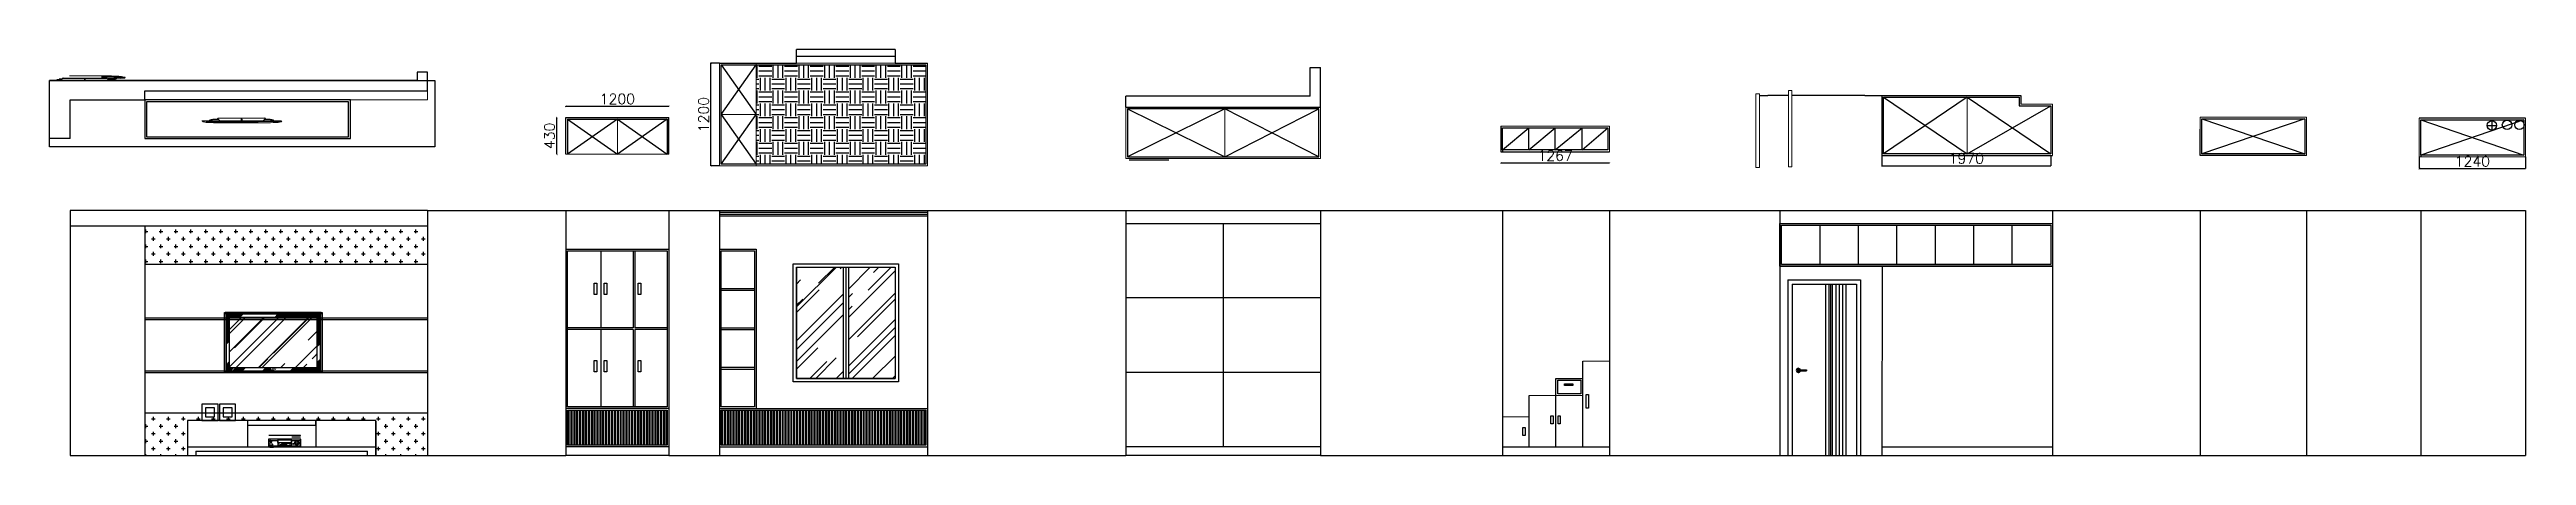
# Model space of a CAD drawing. Header units: millimetres. Extents: x 450898 to 739469, y -912654 to -458543.
# Drawn here: x 479273 to 508172, y -870968 to -866226 of the extents above; entities that cross this region are included whole.
import ezdxf
from ezdxf.enums import TextEntityAlignment as Align

# ---------------------------------------------------------------- set-up
doc = ezdxf.new("R2010")
doc.units = ezdxf.units.MM
doc.header["$MEASUREMENT"] = 0
doc.header["$PDMODE"] = 3
doc.layers.get('0').update_dxf_attribs({"linetype": 'CONTINUOUS'})
doc.layers.get('DEFPOINTS').update_dxf_attribs({"linetype": 'CONTINUOUS'})
for name, color, linetype in [('3', 44, 'CONTINUOUS'), ('DOOR', 1, 'CONTINUOUS'), ('FIXTURE', 2, 'CONTINUOUS'), ('LAYER4', 7, 'CONTINUOUS'), ('LAYER6', 251, 'CONTINUOUS'), ('txt', 7, 'CONTINUOUS'), ('墙线', 5, 'CONTINUOUS'), ('家具', 7, 'CONTINUOUS')]:
    doc.layers.add(name, color=color, linetype=linetype)
doc.layers.add('门窗', color=4, linetype='CONTINUOUS', lineweight=13)
doc.styles.add('HT2', font='swisseb.ttf')
doc.styles.get("Standard").update_dxf_attribs({"font": 'complex.shx', "bigfont": 'hzxy.shx'})
doc.styles.add('STYLE5', font='dutchi.ttf')
doc.dimstyles.new('LMDIM40', dxfattribs={"dimtxt": 80, "dimasz": 20, "dimexe": 0, "dimexo": 0, "dimgap": 25, "dimtad": 1, "dimdec": 0, "dimzin": 0, "dimdsep": 46, "dimtxsty": 'Standard', "dimblk1": 'DOT', "dimblk2": 'DOT', "dimsah": 1, "dimcen": 0, "dimclrd": 2, "dimclre": 2, "dimclrt": 2, "dimadec": 0, "dimazin": 0, "dimtfac": 1, "dimtdec": 0, "dimtmove": 2, "dimatfit": 3, "dimldrblk": 'DOT', "dimfxl": 0, "dimtolj": 1, "dimtzin": 0, "dimarcsym": 0})

msp = doc.modelspace()

# ---------------------------------------------------------------- blocks, each defined once
blk = doc.blocks.new('A$C5F51529B')
at = {"layer": 'LAYER6', "linetype": 'ByBlock', "ltscale": 300}
h = blk.add_hatch(dxfattribs=at)
h.set_pattern_fill('AR-RROOF,_O', color=44, scale=250, angle=45)
h.set_pattern_definition([(45, (217783.03, 12508.12), (212.13203, 565.68542), [3750, -500, 1250, -250]), (45, (217929.76, 12831.62), (-411.8897, 58.3363), [750, -82.5, 1500, -187.5]), (45, (217721.16, 12746.77), (800.79843, 1037.6792), [2000, -350, 1000, -250])])
h.paths.add_polyline_path([(984, 52), (984, 584), (52, 584), (52, 52)])
at = {"layer": 'LAYER4'}
for p, q in [((0, 626), (0, 10)), ((1026, 636), (10, 636)), ((984, 584), (52, 584)), ((52, 584), (52, 52)), ((984, 52), (984, 584)), ((1036, 10), (1036, 626)), ((10, 0), (1026, 0)), ((52, 52), (984, 52))]:
    blk.add_line(p, q, dxfattribs=at)
at = {"layer": 'LAYER4', "color": 8}
for p, q in [((19, 617), (3, 633)), ((18, 608), (28, 618)), ((18, 599), (37, 618)), ((18, 590), (46, 618)), ((18, 581), (55, 618)), ((18, 572), (64, 618)), ((18, 563), (73, 618)), ((18, 555), (81, 618)), ((18, 613), (18, 23)), ((18, 546), (52, 580)), ((18, 537), (52, 571)), ((18, 528), (52, 562)), ((18, 519), (52, 553)), ((18, 510), (52, 544)), ((18, 502), (52, 536)), ((18, 493), (52, 527)), ((1013, 618), (23, 618)), ((56, 584), (90, 618)), ((65, 584), (99, 618)), ((74, 584), (108, 618)), ((83, 584), (117, 618)), ((92, 584), (126, 618)), ((100, 584), (134, 618)), ((109, 584), (143, 618)), ((118, 584), (152, 618)), ((127, 584), (161, 618)), ((136, 584), (170, 618)), ((145, 584), (179, 618)), ((153, 584), (187, 618)), ((162, 584), (196, 618)), ((534, 584), (568, 618)), ((542, 584), (576, 618)), ((551, 584), (585, 618)), ((560, 584), (594, 618)), ((569, 584), (603, 618)), ((578, 584), (612, 618)), ((587, 584), (621, 618)), ((595, 584), (629, 618)), ((604, 584), (638, 618)), ((613, 584), (647, 618)), ((622, 584), (656, 618)), ((631, 584), (665, 618)), ((640, 584), (674, 618)), ((648, 584), (682, 618)), ((657, 584), (691, 618)), ((666, 584), (700, 618)), ((675, 584), (709, 618)), ((684, 584), (718, 618)), ((693, 584), (727, 618)), ((701, 584), (735, 618)), ((710, 584), (744, 618)), ((719, 584), (753, 618)), ((728, 584), (762, 618)), ((737, 584), (771, 618)), ((746, 584), (780, 618)), ((755, 584), (789, 618)), ((763, 584), (797, 618)), ((772, 584), (806, 618)), ((781, 584), (815, 618)), ((790, 584), (824, 618)), ((799, 584), (833, 618)), ((808, 584), (842, 618)), ((816, 584), (850, 618)), ((825, 584), (859, 618)), ((834, 584), (868, 618)), ((843, 584), (877, 618)), ((852, 584), (886, 618)), ((861, 584), (895, 618)), ((869, 584), (903, 618)), ((878, 584), (912, 618)), ((887, 584), (921, 618)), ((896, 584), (930, 618)), ((905, 584), (939, 618)), ((914, 584), (948, 618)), ((922, 584), (956, 618)), ((931, 584), (965, 618)), ((940, 584), (974, 618)), ((949, 584), (983, 618)), ((958, 584), (992, 618)), ((967, 584), (1001, 618)), ((975, 584), (1009, 618)), ((984, 584), (1017, 616)), ((984, 575), (1018, 609)), ((984, 566), (1018, 600)), ((984, 557), (1018, 591)), ((984, 548), (1018, 582)), ((984, 539), (1018, 573)), ((984, 531), (1018, 565)), ((984, 522), (1018, 556)), ((984, 513), (1018, 547)), ((984, 504), (1018, 538)), ((984, 495), (1018, 529)), ((1017, 617), (1033, 633)), ((1018, 23), (1018, 613)), ((18, 484), (52, 518)), ((18, 475), (52, 509)), ((18, 466), (52, 500)), ((18, 457), (52, 491)), ((18, 449), (52, 483)), ((18, 440), (52, 474)), ((18, 431), (52, 465)), ((18, 422), (52, 456)), ((18, 413), (52, 447)), ((18, 404), (52, 438)), ((18, 395), (52, 429)), ((18, 387), (52, 421)), ((18, 378), (52, 412)), ((18, 369), (52, 403)), ((18, 360), (52, 394)), ((18, 351), (52, 385)), ((18, 342), (52, 376)), ((18, 334), (52, 368)), ((18, 325), (52, 359)), ((18, 316), (52, 350)), ((18, 307), (52, 341)), ((18, 298), (52, 332)), ((984, 486), (1018, 520)), ((984, 478), (1018, 512)), ((984, 469), (1018, 503)), ((984, 460), (1018, 494)), ((984, 451), (1018, 485)), ((984, 442), (1018, 476)), ((984, 433), (1018, 467)), ((984, 425), (1018, 459)), ((984, 416), (1018, 450)), ((984, 407), (1018, 441)), ((984, 398), (1018, 432)), ((984, 389), (1018, 423)), ((984, 380), (1018, 414)), ((984, 372), (1018, 406)), ((984, 363), (1018, 397)), ((984, 354), (1018, 388)), ((984, 345), (1018, 379)), ((984, 336), (1018, 370)), ((984, 327), (1018, 361)), ((984, 319), (1018, 353)), ((984, 310), (1018, 344)), ((984, 301), (1018, 335)), ((984, 292), (1018, 326)), ((984, 283), (1018, 317)), ((984, 274), (1018, 308)), ((19, 19), (3, 3)), ((18, 77), (52, 111)), ((18, 68), (52, 102)), ((18, 60), (52, 94)), ((18, 51), (52, 85)), ((18, 42), (52, 76)), ((18, 33), (52, 67)), ((18, 24), (52, 58)), ((21, 18), (55, 52)), ((23, 18), (1013, 18)), ((29, 18), (63, 52)), ((38, 18), (72, 52)), ((47, 18), (81, 52)), ((56, 18), (90, 52)), ((65, 18), (99, 52)), ((91, 18), (125, 52)), ((100, 18), (134, 52)), ((109, 18), (143, 52)), ((118, 18), (152, 52)), ((127, 18), (161, 52)), ((135, 18), (169, 52)), ((144, 18), (178, 52)), ((153, 18), (187, 52)), ((162, 18), (196, 52)), ((171, 18), (205, 52)), ((180, 18), (214, 52)), ((189, 18), (223, 52)), ((409, 18), (443, 52)), ((418, 18), (452, 52)), ((427, 18), (461, 52)), ((436, 18), (470, 52)), ((445, 18), (479, 52)), ((454, 18), (488, 52)), ((463, 18), (497, 52)), ((471, 18), (492, 38)), ((480, 18), (492, 30)), ((489, 18), (499, 28)), ((498, 44), (505, 52)), ((498, 18), (508, 28)), ((506, 44), (514, 52)), ((507, 18), (517, 28)), ((515, 44), (523, 52)), ((516, 18), (526, 28)), ((701, 18), (735, 52)), ((710, 18), (744, 52)), ((719, 18), (753, 52)), ((728, 18), (762, 52)), ((737, 18), (771, 52)), ((745, 18), (779, 52)), ((754, 18), (788, 52)), ((763, 18), (797, 52)), ((772, 18), (806, 52)), ((781, 18), (815, 52)), ((790, 18), (824, 52)), ((798, 18), (832, 52)), ((807, 18), (841, 52)), ((816, 18), (850, 52)), ((825, 18), (859, 52)), ((834, 18), (868, 52)), ((843, 18), (877, 52)), ((851, 18), (885, 52)), ((860, 18), (894, 52)), ((869, 18), (903, 52)), ((878, 18), (912, 52)), ((887, 18), (921, 52)), ((896, 18), (930, 52)), ((904, 18), (938, 52)), ((913, 18), (947, 52)), ((922, 18), (956, 52)), ((931, 18), (965, 52)), ((940, 18), (974, 52)), ((949, 18), (983, 52)), ((957, 18), (1018, 79)), ((961, 18), (961, 0)), ((962, 18), (962, 0)), ((966, 18), (1018, 70)), ((975, 18), (1018, 61)), ((984, 106), (1018, 140)), ((984, 98), (1018, 132)), ((984, 89), (1018, 123)), ((984, 80), (1018, 114)), ((984, 71), (1018, 105)), ((984, 62), (1018, 96)), ((984, 53), (1018, 87)), ((984, 18), (1018, 52)), ((993, 18), (1018, 43)), ((1002, 18), (1018, 34)), ((1011, 18), (1018, 25)), ((1017, 19), (1033, 3))]:
    blk.add_line(p, q, dxfattribs=at)
blk.add_circle((910, 10), 2, dxfattribs=at)
at = {"layer": 'LAYER4'}
for centre, start, end in [((10, 626), 90, 180), ((1026, 626), 0, 90), ((10, 10), 180, 270), ((1026, 10), 270, 0)]:
    blk.add_arc(centre, 10, start, end, dxfattribs=at)
at = {"layer": 'LAYER4', "color": 8}
for centre, start, end in [((23, 613), 90, 180), ((1013, 613), 0, 90), ((23, 23), 180, 270), ((1013, 23), 270, 0)]:
    blk.add_arc(centre, 5, start, end, dxfattribs=at)
at = {"layer": 'LAYER4', "style": 'HT2'}
blk.add_text('SONY', height=21.8, dxfattribs=at).set_placement((511, 25), align=Align.CENTER)
blk = doc.blocks.new('A$C64B01013')
blk.add_blockref('A$C5F51529B', (0, 0))
blk = doc.blocks.new('A$C1E4411D7')
at = {"layer": '3', "color": 7}
blk.add_blockref('A$C64B01013', (0, 0), dxfattribs=at)
blk = doc.blocks.new('A$C77F90F55')
at = {"color": 5}
blk.add_blockref('A$C1E4411D7', (0, 0), dxfattribs=at)
blk = doc.blocks.new('A$C16F1527F')
at = {"xscale": 1.1, "yscale": 1.1, "zscale": 1.1}
blk.add_blockref('A$C77F90F55', (0, 0), dxfattribs=at)
blk = doc.blocks.new('A$C65C94065')
blk.add_blockref('A$C16F1527F', (0, 0))
blk = doc.blocks.new('A$C3BDB494A')
at = {"layer": 'LAYER4'}
blk.add_lwpolyline([(0, 700), (1140, 700), (1140, 0), (0, 0)], close=True, dxfattribs=at)
at = {"layer": 'LAYER4', "rotation": 359.9999999999999}
blk.add_blockref('A$C65C94065', (0, 0), dxfattribs=at)
blk = doc.blocks.new('A$C5AE2288D')
blk.add_blockref('A$C3BDB494A', (0, 0))
blk = doc.blocks.new('A$C16F855B0')
at = {"layer": 'LAYER4'}
blk.add_blockref('A$C5AE2288D', (0, 0), dxfattribs=at)
blk = doc.blocks.new('A$C026C4FCD')
h = blk.add_hatch()
h.set_pattern_fill('ANSI31,_O', color=8, scale=30)
h.set_pattern_definition([(45, (-52668.9562, 3298.692), (-2.65165043, 2.65165043), [])])
h.paths.add_polyline_path([(192, 20, 0.099337), (223, 38, -0.146364), (262, 50), (196, 50, 0.152166), (159, 37, -0.09688), (126, 20)])
at = {"color": 4}
for p, q in [((0, 90), (0, 6)), ((4, 92), (2, 92)), ((2, 4), (4, 4)), ((375, 93), (5, 93)), ((5, 3), (19, 3)), ((19, 3), (19, 0)), ((19, 0), (59, 0)), ((59, 0), (59, 3)), ((321, 0), (321, 3)), ((361, 0), (321, 0)), ((361, 3), (375, 3)), ((361, 3), (361, 0))]:
    blk.add_line(p, q, dxfattribs=at)
for p, q in [((4, 92), (4, 4)), ((4, 78), (105, 78)), ((4, 13), (376, 13)), ((4, 11), (376, 11)), ((275, 78), (376, 78)), ((376, 4), (376, 92))]:
    blk.add_line(p, q)
for points in [[(4, 18), (47, 18, 0.730197), (47, 33), (4, 33)], [(196, 50, 0.1544), (159, 36, -0.095406), (126, 20, -0.097164)], [(263, 50, 0.149294), (223, 38, -0.099337), (192, 20, -0.097164)], [(314, 65), (319, 60, -0.397078), (319, 59, 0.348408), (319, 39, -0.397078), (319, 38), (314, 33)], [(350, 65), (344, 60, 0.397078), (344, 59, -0.348408), (344, 39, 0.397078), (344, 38), (350, 33)]]:
    blk.add_lwpolyline(points, format="xyb")
for points in [[(21, 58), (39, 58, 0.414214), (40, 59), (40, 70, 0.414214), (39, 71), (21, 71, 0.414214), (20, 70), (20, 59, 0.414214)], [(106, 55), (274, 55, 0.414214), (275, 56), (275, 79, 0.414214), (274, 80), (106, 80, 0.414214), (105, 79), (105, 56, 0.414214)], [(111, 20), (269, 20, 0.414214), (270, 21), (270, 49, 0.414214), (269, 50), (111, 50, 0.414214), (110, 49), (110, 21, 0.414214)], [(111, 77, -0.893923), (112, 77), (112, 59, -0.893923), (111, 59)], [(269, 77, 0.893923), (268, 77), (268, 59, 0.893923), (269, 59)]]:
    blk.add_lwpolyline(points, format="xyb", close=True)
blk.add_lwpolyline([(59, 3), (321, 3)], dxfattribs=at)
blk.add_lwpolyline([(376, 4), (378, 4, 0.414214), (380, 6), (380, 90, 0.414214), (378, 92), (376, 92)], format="xyb", dxfattribs=at)
for centre, radius in [((118, 36), 4), ((118, 36), 1), ((245, 36), 4), ((260, 36), 4), ((291, 36), 6), ((332, 49), 25), ((332, 49), 24), ((332, 49), 12), ((332, 49), 11)]:
    blk.add_circle(centre, radius)
for centre, radius, start, end in [((2, 90), 2, 90, 180), ((2, 6), 2, 180, 270), ((5, 92), 1, 90, 180), ((5, 4), 1, 180, 270), ((375, 92), 1, 0, 90), ((375, 4), 1, 270, 0)]:
    blk.add_arc(centre, radius, start, end, dxfattribs=at)
for centre in [(39, -34), (341, -34)]:
    blk.add_arc(centre, 42.5, 61.9275, 118.0725)
at = {"color": 44, "linetype": 'ByBlock', "style": 'HT2'}
for s, height, p in [('PHILIPS', 5, (10, 84)), ('NICAM HIFI STEREO', 3, (166, 69))]:
    blk.add_text(s, height=height, dxfattribs=at).set_placement(p)
at = {"style": 'STYLE5'}
for s, p in [('TURBO', (356, 23)), ('DRIVE', (356, 18))]:
    blk.add_text(s, height=3, dxfattribs=at).set_placement(p)
blk = doc.blocks.new('FHFH')
at = {"color": 4}
blk.add_line((131634, -6477), (131264, -6477), dxfattribs=at)
for p, q in [((131534, -6492), (131635, -6492)), ((131635, -6606), (131635, -6518))]:
    blk.add_line(p, q)
for points in [[(130484, -6299), (130672, -6299), (130672, -6109), (130484, -6109)], [(130689, -6299), (130877, -6299), (130877, -6109), (130689, -6109)]]:
    blk.add_lwpolyline(points, close=True)
at = {"color": 44}
for points in [[(130526, -6256), (130630, -6256), (130630, -6152), (130526, -6152)], [(130732, -6256), (130835, -6256), (130835, -6152), (130732, -6152)]]:
    blk.add_lwpolyline(points, close=True, dxfattribs=at)
for points in [[(131573, -6545), (131578, -6550, -0.397078), (131578, -6551, 0.348408), (131578, -6571, -0.397078), (131578, -6573), (131573, -6577)], [(131609, -6545), (131604, -6550, 0.397078), (131603, -6551, -0.348408), (131603, -6571, 0.397078), (131604, -6573), (131609, -6577)]]:
    blk.add_lwpolyline(points, format="xyb")
at = {"color": 4}
blk.add_lwpolyline([(131635, -6606), (131637, -6606, 0.414214), (131639, -6604), (131639, -6520, 0.414214), (131637, -6518), (131635, -6518)], format="xyb", dxfattribs=at)
for radius in [25, 24, 12, 11]:
    blk.add_circle((131591, -6561), radius)
blk.add_arc((131634, -6478), 1, 0, 90, dxfattribs=at)
at = {"layer": 'FIXTURE', "color": 4}
for p, q in [((132514, -6299), (130314, -6299)), ((130314, -6299), (130314, -6709)), ((131014, -6299), (131014, -6609)), ((131814, -6299), (131814, -6609)), ((132514, -6709), (132514, -6299)), ((132514, -6309), (132514, -6709)), ((130314, -6609), (132514, -6609)), ((130314, -6709), (130414, -6709)), ((130414, -6659), (132414, -6659)), ((130414, -6659), (130414, -6709)), ((132414, -6709), (132414, -6659)), ((132414, -6709), (132514, -6709))]:
    blk.add_line(p, q, dxfattribs=at)
blk.add_lwpolyline([(131014, -6356), (131814, -6356), (131814, -6299), (131014, -6299)], dxfattribs=at)
at = {"color": 0}
blk.add_blockref('A$C026C4FCD', (131259, -6610), dxfattribs=at)
blk = doc.blocks.new('_ArchTick')
at = {"color": 0, "linetype": 'ByBlock', "const_width": 0.15}
blk.add_lwpolyline([(-0.5, -0.5), (0.5, 0.5)], dxfattribs=at)
blk = doc.blocks.new('*D691')
at = {"layer": 'DEFPOINTS', "color": 2, "lineweight": -2}
for p, q in [((487088, -866386), (486988, -866386)), ((486988, -867586), (486988, -866386)), ((487088, -867586), (486988, -867586))]:
    blk.add_line(p, q, dxfattribs=at)
at = {"layer": 'DEFPOINTS', "color": 0}
for p in [(486988, -866386), (487088, -866386), (487088, -867586)]:
    blk.add_point(p, dxfattribs=at)
at = {"layer": 'DEFPOINTS', "color": 2, "lineweight": -2, "xscale": 20, "yscale": 20, "zscale": 20}
for p, rotation in [((486988, -866386), 90), ((486988, -867586), 270)]:
    blk.add_blockref('_ArchTick', p, dxfattribs=dict(at, rotation=rotation))
at = {"layer": 'DEFPOINTS', "color": 2, "insert": (486903, -866986), "char_height": 120, "attachment_point": 5, "rotation": 90}
blk.add_mtext('\\A1;1200', dxfattribs=at)
blk = doc.blocks.new('_DOT')
at = {"color": 0, "linetype": 'ByBlock'}
blk.add_line((-0.5, 0), (-1, 0), dxfattribs=at)
at = {"color": 0, "linetype": 'ByBlock', "const_width": 0.5}
blk.add_lwpolyline([(-0.25, 0, 1), (0.25, 0, 1)], format="xyb", close=True, dxfattribs=at)
blk = doc.blocks.new('DOT')
at = {"color": 0, "linetype": 'ByBlock'}
blk.add_line((-0.35, 0), (-1, 0), dxfattribs=at)
at = {"color": 0, "linetype": 'ByBlock', "const_width": 0.35}
blk.add_lwpolyline([(-0.175, 0, 1), (0.175, 0, 1)], format="xyb", close=True, dxfattribs=at)
blk = doc.blocks.new('*D692')
at = {"layer": 'DEFPOINTS', "color": 2, "lineweight": -2}
for p, q in [((496206, -867548), (496206, -867550)), ((496206, -867550), (497472, -867550)), ((497472, -867548), (497472, -867550))]:
    blk.add_line(p, q, dxfattribs=at)
at = {"layer": 'DEFPOINTS', "color": 0}
for p in [(496206, -867420), (497472, -867420), (497472, -867550)]:
    blk.add_point(p, dxfattribs=at)
at = {"layer": 'DEFPOINTS', "color": 2, "lineweight": -2, "xscale": 20, "yscale": 20, "zscale": 20, "rotation": 180}
blk.add_blockref('_ArchTick', (496206, -867550), dxfattribs=at)
at = {"layer": 'DEFPOINTS', "color": 2, "lineweight": -2, "xscale": 20, "yscale": 20, "zscale": 20}
blk.add_blockref('_ArchTick', (497472, -867550), dxfattribs=at)
at = {"layer": 'DEFPOINTS', "color": 2, "insert": (496839, -867465), "char_height": 120, "attachment_point": 5}
blk.add_mtext('\\A1;1267', dxfattribs=at)
blk = doc.blocks.new('*D693')
at = {"layer": 'DEFPOINTS', "color": 2, "lineweight": -2}
for p, q in [((500652, -867465), (500652, -867583)), ((502622, -867465), (502622, -867583)), ((500652, -867583), (502622, -867583))]:
    blk.add_line(p, q, dxfattribs=at)
at = {"layer": 'DEFPOINTS', "color": 0}
for p in [(500652, -867465), (502622, -867465), (502622, -867583)]:
    blk.add_point(p, dxfattribs=at)
at = {"layer": 'DEFPOINTS', "color": 2, "lineweight": -2, "xscale": 20, "yscale": 20, "zscale": 20, "rotation": 180}
blk.add_blockref('_ArchTick', (500652, -867583), dxfattribs=at)
at = {"layer": 'DEFPOINTS', "color": 2, "lineweight": -2, "xscale": 20, "yscale": 20, "zscale": 20}
blk.add_blockref('_ArchTick', (502622, -867583), dxfattribs=at)
at = {"layer": 'DEFPOINTS', "color": 2, "insert": (501637, -867498), "char_height": 120, "attachment_point": 5}
blk.add_mtext('\\A1;1970', dxfattribs=at)
blk = doc.blocks.new('*D694')
at = {"layer": 'DEFPOINTS', "color": 2, "lineweight": -2}
for p, q in [((506921, -867479), (506921, -867617)), ((508161, -867479), (508161, -867617)), ((506921, -867617), (508161, -867617))]:
    blk.add_line(p, q, dxfattribs=at)
at = {"layer": 'DEFPOINTS', "color": 0}
for p in [(506921, -867479), (508161, -867479), (508161, -867617)]:
    blk.add_point(p, dxfattribs=at)
at = {"layer": 'DEFPOINTS', "color": 2, "lineweight": -2, "xscale": 20, "yscale": 20, "zscale": 20, "rotation": 180}
blk.add_blockref('_ArchTick', (506921, -867617), dxfattribs=at)
at = {"layer": 'DEFPOINTS', "color": 2, "lineweight": -2, "xscale": 20, "yscale": 20, "zscale": 20}
blk.add_blockref('_ArchTick', (508161, -867617), dxfattribs=at)
at = {"layer": 'DEFPOINTS', "color": 2, "insert": (507541, -867532), "char_height": 120, "attachment_point": 5}
blk.add_mtext('\\A1;1240', dxfattribs=at)
blk = doc.blocks.new('*D695')
at = {"layer": 'DEFPOINTS', "color": 2, "lineweight": -2}
for p, q in [((485298, -866890), (485298, -866889)), ((485298, -866889), (486498, -866889)), ((486498, -866890), (486498, -866889))]:
    blk.add_line(p, q, dxfattribs=at)
at = {"layer": 'DEFPOINTS', "color": 0}
for p in [(486498, -866889), (485298, -867020), (486498, -867020)]:
    blk.add_point(p, dxfattribs=at)
at = {"layer": 'DEFPOINTS', "color": 2, "lineweight": -2, "xscale": 20, "yscale": 20, "zscale": 20, "rotation": 180}
blk.add_blockref('_ArchTick', (485298, -866889), dxfattribs=at)
at = {"layer": 'DEFPOINTS', "color": 2, "lineweight": -2, "xscale": 20, "yscale": 20, "zscale": 20}
blk.add_blockref('_ArchTick', (486498, -866889), dxfattribs=at)
at = {"layer": 'DEFPOINTS', "color": 2, "insert": (485898, -866804), "char_height": 120, "attachment_point": 5}
blk.add_mtext('\\A1;1200', dxfattribs=at)
blk = doc.blocks.new('*D696')
at = {"layer": 'DEFPOINTS', "color": 2, "lineweight": -2}
for p, q in [((485192, -867020), (485191, -867020)), ((485191, -867450), (485191, -867020)), ((485192, -867450), (485191, -867450))]:
    blk.add_line(p, q, dxfattribs=at)
at = {"layer": 'DEFPOINTS', "color": 0}
for p in [(485191, -867020), (485298, -867020), (485298, -867450)]:
    blk.add_point(p, dxfattribs=at)
at = {"layer": 'DEFPOINTS', "color": 2, "lineweight": -2, "xscale": 20, "yscale": 20, "zscale": 20}
for p, rotation in [((485191, -867020), 90), ((485191, -867450), 270)]:
    blk.add_blockref('_ArchTick', p, dxfattribs=dict(at, rotation=rotation))
at = {"layer": 'DEFPOINTS', "color": 2, "insert": (485106, -867235), "char_height": 120, "attachment_point": 5, "rotation": 90}
blk.add_mtext('\\A1;430', dxfattribs=at)

# ---------------------------------------------------------------- dimensions: what is measured, and where the dimension line sits
at = {"layer": 'DEFPOINTS'}
for base, p1, p2, override, picture, middle in [((486987.7, -866386.1), (487087.7, -867586.1), (487087.7, -866386.1), {"dimtxt": 120, "dimblk": 'ArchTick', "dimsah": 0, "dimldrblk": 'DOT'}, '*D691', (486902.7, -866986.1)), ((485191.2, -867020.1), (485297.7, -867450.1), (485297.7, -867020.1), {"dimtxt": 120, "dimblk": 'ArchTick', "dimsah": 0, "dimldrblk": 'DOT', "dimfxl": 1.25, "dimfxlon": 1}, '*D696', (485106.2, -867235.1))]:
    dim = msp.add_linear_dim(base=base, p1=p1, p2=p2, angle=90, dimstyle='LMDIM40', override=override, dxfattribs=at)
    dim.commit()
    dim.dimension.update_dxf_attribs({"geometry": picture, "text_midpoint": middle})
for base, p1, p2, override, picture, middle in [((486497.7, -866888.6), (485297.7, -867020.1), (486497.7, -867020.1), {"dimtxt": 120, "dimblk": 'ArchTick', "dimsah": 0, "dimldrblk": 'DOT', "dimfxl": 1.25, "dimfxlon": 1}, '*D695', (485897.7, -866803.6)), ((497472.3, -867549.5), (496205.7, -867419.6), (497472.3, -867419.6), {"dimtxt": 120, "dimblk": 'ArchTick', "dimsah": 0, "dimldrblk": 'DOT', "dimfxl": 1.25, "dimfxlon": 1}, '*D692', (496839, -867464.5)), ((502621.7, -867583), (500651.7, -867464.6), (502621.7, -867464.6), {"dimtxt": 120, "dimblk": 'ArchTick', "dimsah": 0, "dimldrblk": 'DOT'}, '*D693', (501636.7, -867498)), ((508160.7, -867616.7), (506920.7, -867478.6), (508160.7, -867478.6), {"dimtxt": 120, "dimblk": 'ArchTick', "dimsah": 0, "dimldrblk": 'DOT'}, '*D694', (507540.7, -867531.7))]:
    dim = msp.add_linear_dim(base=base, p1=p1, p2=p2, dimstyle='LMDIM40', override=override, dxfattribs=at)
    dim.commit()
    dim.dimension.update_dxf_attribs({"geometry": picture, "text_midpoint": middle})

# ---------------------------------------------------------------- hatches: boundary and pattern name
at = {"layer": 'DEFPOINTS'}
h = msp.add_hatch(dxfattribs=at)
h.set_pattern_fill('AR-RROOF', color=251, scale=350, angle=45, style=0)
h.paths.add_polyline_path([(488532.7, -868767.6), (487987.7, -868767.6), (487987.7, -870067.6), (488532.7, -870067.6)])
h = msp.add_hatch(dxfattribs=at)
h.set_pattern_fill('AR-RROOF', color=251, scale=350, angle=45, style=0)
h.paths.add_polyline_path([(489137.7, -868767.6), (488592.7, -868767.6), (488592.7, -870067.6), (489137.7, -870067.6)])
h = msp.add_hatch(dxfattribs=at)
h.set_pattern_fill('ANSI32', color=251, scale=90, angle=45, style=0)
h.paths.add_polyline_path([(486477.7, -870437.6), (485317.7, -870437.6), (485317.7, -870847.6), (486477.7, -870847.6)])
h = msp.add_hatch(dxfattribs=at)
h.set_pattern_fill('ANSI32', color=251, scale=90, angle=45, style=0)
h.paths.add_polyline_path([(489497.7, -870847.6), (489497.7, -870437.6), (487107.7, -870437.6), (487107.7, -870847.6)])
at = {"layer": '家具'}
h = msp.add_hatch(dxfattribs=at)
h.set_pattern_fill('EARTH', color=250, scale=600, angle=90, style=0)
h.set_pattern_definition([(90, (-3570.72, -1025556.15), (-150, 150), [150, -150]), (90, (-3626.97, -1025556.15), (-150, 150), [150, -150]), (90, (-3683.22, -1025556.15), (-150, 150), [150, -150]), (180, (-3701.97, -1025537.4), (-150, -150), [150, -150]), (180, (-3701.97, -1025481.15), (-150, -150), [150, -150]), (180, (-3701.97, -1025424.9), (-150, -150), [150, -150])])
h.paths.add_polyline_path([(487517.7, -866406.1), (487517.7, -867566.1), (489497.7, -867566.1), (489497.7, -866406.1)])

# ---------------------------------------------------------------- linework, layer by layer
for p, q in [((499553.2, -868917.6), (499553.2, -870967.6)), ((499553.2, -868917.6), (500403.2, -868917.6)), ((500403.2, -868917.6), (500403.2, -870967.6))]:
    msp.add_line(p, q)
at = {"color": 4}
for p, q in [((499603.2, -868967.6), (499603.2, -870967.6)), ((499603.2, -868967.6), (500353.2, -868967.6)), ((500353.2, -868967.6), (500353.2, -870967.6))]:
    msp.add_line(p, q, dxfattribs=at)
at = {"color": 44}
for p, q in [((499992.2, -868967.6), (499992.2, -870967.6)), ((500032.2, -868967.6), (500032.2, -870967.6)), ((500072.2, -868967.6), (500072.2, -870967.6)), ((500112.2, -868967.6), (500112.2, -870967.6)), ((500152.2, -868967.6), (500152.2, -870967.6)), ((500192.2, -868967.6), (500192.2, -870967.6)), ((500232.2, -868967.6), (500232.2, -870967.6))]:
    msp.add_line(p, q, dxfattribs=at)
at = {"color": 4}
msp.add_lwpolyline([(482332.7, -867265.6), (482782.7, -867265.6), (482782.7, -866815.6), (480382.7, -866815.6), (480382.7, -867265.6), (482332.7, -867265.6)], dxfattribs=at)
at = {"layer": 'DEFPOINTS'}
for p, q in [((487987.7, -866386.1), (487987.7, -866226.1)), ((489137.7, -866226.1), (489137.7, -866386.1)), ((493980.7, -866770.1), (493980.7, -866438.1)), ((493980.7, -866438.1), (494100.7, -866438.1)), ((494100.7, -866900.1), (494100.7, -866438.1)), ((491830.7, -866900.1), (491830.7, -866770.1)), ((499461.7, -866764.6), (499321.7, -866764.6)), ((485297.7, -867450.1), (485297.7, -867020.1)), ((485297.7, -867020.1), (486497.7, -867020.1)), ((485317.7, -867040.1), (486477.7, -867040.1)), ((485317.7, -867040.1), (485317.7, -867450.1)), ((486477.7, -867040.1), (486477.7, -867450.1)), ((486497.7, -867450.1), (486497.7, -867020.1)), ((496205.7, -867119.6), (496205.7, -867419.6)), ((496225.7, -867399.6), (496225.7, -867419.6)), ((506940.7, -867458.6), (506940.7, -867478.6)), ((479512.7, -868107.6), (479512.7, -870967.6)), ((483682.7, -868107.6), (479512.7, -868107.6)), ((483682.7, -868107.6), (485297.7, -868107.6)), ((483682.7, -868107.6), (483682.7, -870967.6)), ((485297.7, -868107.6), (485297.7, -870967.6)), ((485297.7, -868107.6), (486497.7, -868107.6)), ((486497.7, -868107.6), (486497.7, -870967.6)), ((486497.7, -868107.6), (491830.7, -868107.6)), ((487087.7, -868107.6), (487087.7, -870967.6)), ((487087.7, -868107.6), (489517.7, -868107.6)), ((489517.7, -868107.6), (489517.7, -870967.6)), ((491830.7, -868107.6), (491830.7, -870967.6)), ((491830.7, -868107.6), (494100.7, -868107.6)), ((494100.7, -868107.6), (494100.7, -870967.6)), ((494100.7, -868107.6), (499461.7, -868107.6)), ((496225.7, -868107.6), (496225.7, -870967.6)), ((497472.3, -868107.6), (497472.3, -870967.6)), ((499461.7, -868107.6), (499461.7, -870967.6)), ((499461.7, -868107.6), (502641.7, -868107.6)), ((502641.7, -868107.6), (502641.7, -870967.6)), ((502641.7, -868107.6), (508160.7, -868107.6)), ((504364.7, -868107.6), (504364.7, -870967.6)), ((505604.7, -868107.6), (505604.7, -870967.6)), ((506940.7, -868107.6), (506940.7, -870967.6)), ((508160.7, -868107.6), (508160.7, -870967.6)), ((483682.7, -868287.6), (479512.7, -868287.6)), ((480382.7, -868287.6), (480382.7, -870967.6)), ((487087.7, -868167.6), (489517.7, -868167.6)), ((491830.7, -868257.6), (494100.7, -868257.6)), ((492965.7, -868257.6), (492965.7, -870867.6)), ((499461.7, -868257.6), (502641.7, -868257.6)), ((499461.7, -868257.6), (499461.7, -868757.6)), ((499481.7, -868737.6), (499481.7, -868277.6)), ((499481.7, -868277.6), (500651.7, -868277.6)), ((499930.3, -868737.6), (499930.3, -868277.6)), ((500378.8, -868737.6), (500378.8, -868277.6)), ((500651.7, -868277.6), (502621.7, -868277.6)), ((500651.7, -868277.6), (501821.7, -868277.6)), ((500827.4, -868737.6), (500827.4, -868277.6)), ((501236.7, -868277.6), (502406.7, -868277.6)), ((501276, -868737.6), (501276, -868277.6)), ((501724.5, -868737.6), (501724.5, -868277.6)), ((502173.1, -868737.6), (502173.1, -868277.6)), ((502621.7, -868277.6), (502621.7, -868737.6)), ((485297.7, -868557.6), (486497.7, -868557.6)), ((485317.7, -868577.6), (486477.7, -868577.6)), ((485317.7, -870397.6), (485317.7, -868577.6)), ((485704.4, -868577.6), (485704.4, -869477.6)), ((486081, -868577.6), (486081, -869477.6)), ((486101, -868577.6), (486101, -869477.6)), ((486477.7, -868577.6), (486477.7, -870397.6)), ((487087.7, -868557.6), (487517.7, -868557.6)), ((487517.7, -868557.6), (487517.7, -870417.6)), ((483682.7, -868737.6), (480382.7, -868737.6)), ((487987.7, -868767.6), (487987.7, -870067.6)), ((487987.7, -868767.6), (489137.7, -868767.6)), ((488532.7, -868767.6), (488532.7, -870067.6)), ((488592.7, -868767.6), (488592.7, -870067.6)), ((489137.7, -868767.6), (489137.7, -870067.6)), ((499461.7, -868757.6), (502641.7, -868757.6)), ((502621.7, -868737.6), (499481.7, -868737.6)), ((500052.9, -868967.6), (500052.9, -870967.6)), ((500654.2, -868757.6), (500651.7, -870967.6)), ((487107.7, -869017.6), (487497.7, -869017.6)), ((487107.7, -869037.6), (487497.7, -869037.6)), ((494100.7, -869127.6), (491830.7, -869127.6)), ((480382.7, -869359.6), (483682.7, -869359.6)), ((480382.7, -869379.6), (483682.7, -869379.6)), ((486081, -869477.6), (485317.7, -869477.6)), ((486081, -869497.6), (485317.7, -869497.6)), ((485704.4, -869497.6), (485704.4, -870397.6)), ((486081, -869497.6), (486081, -870397.6)), ((486477.7, -869477.6), (486101, -869477.6)), ((486477.7, -869497.6), (486101, -869497.6)), ((486101, -869497.6), (486101, -870397.6)), ((487107.7, -869477.6), (487497.7, -869477.6)), ((487107.7, -869497.6), (487497.7, -869497.6)), ((480382.7, -869979.1), (483682.7, -869979.1)), ((480382.7, -869999.1), (483682.7, -869999.1)), ((487107.7, -869937.6), (487497.7, -869937.6)), ((487107.7, -869957.6), (487497.7, -869957.6)), ((487987.7, -870067.6), (489137.7, -870067.6)), ((494100.7, -869997.6), (491830.7, -869997.6)), ((496849, -870867.6), (496849, -870067.6)), ((496849, -870067.6), (497160.6, -870067.6)), ((497160.6, -870867.6), (497160.6, -869867.6)), ((486497.7, -870417.6), (485297.7, -870417.6)), ((486477.7, -870397.6), (485317.7, -870397.6)), ((487087.7, -870417.6), (489517.7, -870417.6)), ((496537.3, -870517.6), (496537.3, -870267.6)), ((496537.3, -870867.6), (496537.3, -870334.6)), ((480382.7, -870467.6), (483682.7, -870467.6)), ((479512.7, -870967.6), (485297.7, -870967.6)), ((486497.7, -870867.6), (485297.7, -870867.6)), ((486497.7, -870967.6), (485297.7, -870967.6)), ((486497.7, -870967.6), (491830.7, -870967.6)), ((487087.7, -870867.6), (489517.7, -870867.6)), ((494100.7, -870867.6), (491830.7, -870867.6)), ((494100.7, -870967.6), (491830.7, -870967.6)), ((494100.7, -870967.6), (496225.7, -870967.6)), ((496225.7, -870867.6), (497472.3, -870867.6)), ((496225.7, -870967.6), (497472.3, -870967.6)), ((497472.3, -870967.6), (500651.7, -870967.6)), ((500651.7, -870867.6), (502641.7, -870867.6)), ((500651.7, -870967.6), (502641.7, -870967.6)), ((502641.7, -870967.6), (508160.7, -870967.6))]:
    msp.add_line(p, q, dxfattribs=at)
at = {"layer": 'DEFPOINTS', "color": 251}
for p, q in [((487087.7, -868127.6), (489517.7, -868127.6)), ((487087.7, -868147.6), (489517.7, -868147.6)), ((488562.7, -868767.6), (488562.7, -870067.6))]:
    msp.add_line(p, q, dxfattribs=at)
at = {"layer": 'DEFPOINTS', "color": 44}
for p, q in [((480382.7, -868350), (480418.8, -868350)), ((480396.9, -868371.9), (480396.9, -868328.1)), ((480484.4, -868459.4), (480484.4, -868415.6)), ((480550, -868350), (480593.8, -868350)), ((480571.9, -868371.9), (480571.9, -868328.1)), ((480659.4, -868459.4), (480659.4, -868415.6)), ((480725, -868350), (480768.8, -868350)), ((480746.9, -868371.9), (480746.9, -868328.1)), ((480834.4, -868459.4), (480834.4, -868415.6)), ((480900, -868350), (480943.8, -868350)), ((480921.9, -868371.9), (480921.9, -868328.1)), ((481009.4, -868459.4), (481009.4, -868415.6)), ((481075, -868350), (481118.8, -868350)), ((481096.9, -868371.9), (481096.9, -868328.1)), ((481184.4, -868459.4), (481184.4, -868415.6)), ((481250, -868350), (481293.8, -868350)), ((481271.9, -868371.9), (481271.9, -868328.1)), ((481359.4, -868459.4), (481359.4, -868415.6)), ((481425, -868350), (481468.8, -868350)), ((481446.9, -868371.9), (481446.9, -868328.1)), ((481534.4, -868459.4), (481534.4, -868415.6)), ((481600, -868350), (481643.8, -868350)), ((481621.9, -868371.9), (481621.9, -868328.1)), ((481709.4, -868459.4), (481709.4, -868415.6)), ((481775, -868350), (481818.8, -868350)), ((481796.9, -868371.9), (481796.9, -868328.1)), ((481884.4, -868459.4), (481884.4, -868415.6)), ((481950, -868350), (481993.8, -868350)), ((481971.9, -868371.9), (481971.9, -868328.1)), ((482059.4, -868459.4), (482059.4, -868415.6)), ((482125, -868350), (482168.8, -868350)), ((482146.9, -868371.9), (482146.9, -868328.1)), ((482234.4, -868459.4), (482234.4, -868415.6)), ((482300, -868350), (482343.8, -868350)), ((482321.9, -868371.9), (482321.9, -868328.1)), ((482409.4, -868459.4), (482409.4, -868415.6)), ((482475, -868350), (482518.8, -868350)), ((482496.9, -868371.9), (482496.9, -868328.1)), ((482584.4, -868459.4), (482584.4, -868415.6)), ((482650, -868350), (482693.8, -868350)), ((482671.9, -868371.9), (482671.9, -868328.1)), ((482759.4, -868459.4), (482759.4, -868415.6)), ((482825, -868350), (482868.8, -868350)), ((482846.9, -868371.9), (482846.9, -868328.1)), ((482934.4, -868459.4), (482934.4, -868415.6)), ((483000, -868350), (483043.8, -868350)), ((483021.9, -868371.9), (483021.9, -868328.1)), ((483109.4, -868459.4), (483109.4, -868415.6)), ((483175, -868350), (483218.8, -868350)), ((483196.9, -868371.9), (483196.9, -868328.1)), ((483284.4, -868459.4), (483284.4, -868415.6)), ((483350, -868350), (483393.8, -868350)), ((483371.9, -868371.9), (483371.9, -868328.1)), ((483459.4, -868459.4), (483459.4, -868415.6)), ((483525, -868350), (483568.8, -868350)), ((483546.9, -868371.9), (483546.9, -868328.1)), ((483634.4, -868459.4), (483634.4, -868415.6)), ((480382.7, -868525), (480418.8, -868525)), ((480382.7, -868700), (480418.8, -868700)), ((480396.9, -868546.9), (480396.9, -868503.1)), ((480396.9, -868721.9), (480396.9, -868678.1)), ((480462.5, -868437.5), (480506.2, -868437.5)), ((480462.5, -868612.5), (480506.2, -868612.5)), ((480484.4, -868634.4), (480484.4, -868590.6)), ((480550, -868525), (480593.8, -868525)), ((480550, -868700), (480593.8, -868700)), ((480571.9, -868546.9), (480571.9, -868503.1)), ((480571.9, -868721.9), (480571.9, -868678.1)), ((480637.5, -868437.5), (480681.2, -868437.5)), ((480637.5, -868612.5), (480681.2, -868612.5)), ((480659.4, -868634.4), (480659.4, -868590.6)), ((480725, -868525), (480768.8, -868525)), ((480725, -868700), (480768.8, -868700)), ((480746.9, -868546.9), (480746.9, -868503.1)), ((480746.9, -868721.9), (480746.9, -868678.1)), ((480812.5, -868437.5), (480856.2, -868437.5)), ((480812.5, -868612.5), (480856.2, -868612.5)), ((480834.4, -868634.4), (480834.4, -868590.6)), ((480900, -868525), (480943.8, -868525)), ((480900, -868700), (480943.8, -868700)), ((480921.9, -868546.9), (480921.9, -868503.1)), ((480921.9, -868721.9), (480921.9, -868678.1)), ((480987.5, -868437.5), (481031.2, -868437.5)), ((480987.5, -868612.5), (481031.2, -868612.5)), ((481009.4, -868634.4), (481009.4, -868590.6)), ((481075, -868525), (481118.8, -868525)), ((481075, -868700), (481118.8, -868700)), ((481096.9, -868546.9), (481096.9, -868503.1)), ((481096.9, -868721.9), (481096.9, -868678.1)), ((481162.5, -868437.5), (481206.2, -868437.5)), ((481162.5, -868612.5), (481206.2, -868612.5)), ((481184.4, -868634.4), (481184.4, -868590.6)), ((481250, -868525), (481293.8, -868525)), ((481250, -868700), (481293.8, -868700)), ((481271.9, -868546.9), (481271.9, -868503.1)), ((481271.9, -868721.9), (481271.9, -868678.1)), ((481337.5, -868437.5), (481381.2, -868437.5)), ((481337.5, -868612.5), (481381.2, -868612.5)), ((481359.4, -868634.4), (481359.4, -868590.6)), ((481425, -868525), (481468.8, -868525)), ((481425, -868700), (481468.8, -868700)), ((481446.9, -868546.9), (481446.9, -868503.1)), ((481446.9, -868721.9), (481446.9, -868678.1)), ((481512.5, -868437.5), (481556.2, -868437.5)), ((481512.5, -868612.5), (481556.2, -868612.5)), ((481534.4, -868634.4), (481534.4, -868590.6)), ((481600, -868525), (481643.8, -868525)), ((481600, -868700), (481643.8, -868700)), ((481621.9, -868546.9), (481621.9, -868503.1)), ((481621.9, -868721.9), (481621.9, -868678.1)), ((481687.5, -868437.5), (481731.2, -868437.5)), ((481687.5, -868612.5), (481731.2, -868612.5)), ((481709.4, -868634.4), (481709.4, -868590.6)), ((481775, -868525), (481818.8, -868525)), ((481775, -868700), (481818.8, -868700)), ((481796.9, -868546.9), (481796.9, -868503.1)), ((481796.9, -868721.9), (481796.9, -868678.1)), ((481862.5, -868437.5), (481906.2, -868437.5)), ((481862.5, -868612.5), (481906.2, -868612.5)), ((481884.4, -868634.4), (481884.4, -868590.6)), ((481950, -868525), (481993.8, -868525)), ((481950, -868700), (481993.8, -868700)), ((481971.9, -868546.9), (481971.9, -868503.1)), ((481971.9, -868721.9), (481971.9, -868678.1)), ((482037.5, -868437.5), (482081.2, -868437.5)), ((482037.5, -868612.5), (482081.2, -868612.5)), ((482059.4, -868634.4), (482059.4, -868590.6)), ((482125, -868525), (482168.8, -868525)), ((482125, -868700), (482168.8, -868700)), ((482146.9, -868546.9), (482146.9, -868503.1)), ((482146.9, -868721.9), (482146.9, -868678.1)), ((482212.5, -868437.5), (482256.2, -868437.5)), ((482212.5, -868612.5), (482256.2, -868612.5)), ((482234.4, -868634.4), (482234.4, -868590.6)), ((482300, -868525), (482343.8, -868525)), ((482300, -868700), (482343.8, -868700)), ((482321.9, -868546.9), (482321.9, -868503.1)), ((482321.9, -868721.9), (482321.9, -868678.1)), ((482387.5, -868437.5), (482431.2, -868437.5)), ((482387.5, -868612.5), (482431.2, -868612.5)), ((482409.4, -868634.4), (482409.4, -868590.6)), ((482475, -868525), (482518.8, -868525)), ((482475, -868700), (482518.8, -868700)), ((482496.9, -868546.9), (482496.9, -868503.1)), ((482496.9, -868721.9), (482496.9, -868678.1)), ((482562.5, -868437.5), (482606.2, -868437.5)), ((482562.5, -868612.5), (482606.2, -868612.5)), ((482584.4, -868634.4), (482584.4, -868590.6)), ((482650, -868525), (482693.8, -868525)), ((482650, -868700), (482693.8, -868700)), ((482671.9, -868546.9), (482671.9, -868503.1)), ((482671.9, -868721.9), (482671.9, -868678.1)), ((482737.5, -868437.5), (482781.2, -868437.5)), ((482737.5, -868612.5), (482781.2, -868612.5)), ((482759.4, -868634.4), (482759.4, -868590.6)), ((482825, -868525), (482868.8, -868525)), ((482825, -868700), (482868.8, -868700)), ((482846.9, -868546.9), (482846.9, -868503.1)), ((482846.9, -868721.9), (482846.9, -868678.1)), ((482912.5, -868437.5), (482956.2, -868437.5)), ((482912.5, -868612.5), (482956.2, -868612.5)), ((482934.4, -868634.4), (482934.4, -868590.6)), ((483000, -868525), (483043.8, -868525)), ((483000, -868700), (483043.8, -868700)), ((483021.9, -868546.9), (483021.9, -868503.1)), ((483021.9, -868721.9), (483021.9, -868678.1)), ((483087.5, -868437.5), (483131.2, -868437.5)), ((483087.5, -868612.5), (483131.2, -868612.5)), ((483109.4, -868634.4), (483109.4, -868590.6)), ((483175, -868525), (483218.8, -868525)), ((483175, -868700), (483218.8, -868700)), ((483196.9, -868546.9), (483196.9, -868503.1)), ((483196.9, -868721.9), (483196.9, -868678.1)), ((483262.5, -868437.5), (483306.2, -868437.5)), ((483262.5, -868612.5), (483306.2, -868612.5)), ((483284.4, -868634.4), (483284.4, -868590.6)), ((483350, -868525), (483393.8, -868525)), ((483350, -868700), (483393.8, -868700)), ((483371.9, -868546.9), (483371.9, -868503.1)), ((483371.9, -868721.9), (483371.9, -868678.1)), ((483437.5, -868437.5), (483481.2, -868437.5)), ((483437.5, -868612.5), (483481.2, -868612.5)), ((483459.4, -868634.4), (483459.4, -868590.6)), ((483525, -868525), (483568.8, -868525)), ((483525, -868700), (483568.8, -868700)), ((483546.9, -868546.9), (483546.9, -868503.1)), ((483546.9, -868721.9), (483546.9, -868678.1)), ((483612.5, -868437.5), (483656.2, -868437.5)), ((483612.5, -868612.5), (483656.2, -868612.5)), ((483634.4, -868634.4), (483634.4, -868590.6)), ((480382.7, -870625), (480418.8, -870625)), ((480396.9, -870471.9), (480396.9, -870467.6)), ((480396.9, -870646.9), (480396.9, -870603.1)), ((480462.5, -870537.5), (480506.2, -870537.5)), ((480462.5, -870712.5), (480506.2, -870712.5)), ((480484.4, -870559.4), (480484.4, -870515.6)), ((480484.4, -870734.4), (480484.4, -870690.6)), ((480550, -870625), (480593.8, -870625)), ((480571.9, -870471.9), (480571.9, -870467.6)), ((480571.9, -870646.9), (480571.9, -870603.1)), ((480637.5, -870537.5), (480681.2, -870537.5)), ((480637.5, -870712.5), (480681.2, -870712.5)), ((480659.4, -870559.4), (480659.4, -870515.6)), ((480659.4, -870734.4), (480659.4, -870690.6)), ((480725, -870625), (480768.8, -870625)), ((480746.9, -870471.9), (480746.9, -870467.6)), ((480746.9, -870646.9), (480746.9, -870603.1)), ((480812.5, -870537.5), (480856.2, -870537.5)), ((480812.5, -870712.5), (480856.2, -870712.5)), ((480834.4, -870559.4), (480834.4, -870515.6)), ((480834.4, -870734.4), (480834.4, -870690.6)), ((480921.9, -870471.9), (480921.9, -870467.6)), ((480987.5, -870537.5), (481031.2, -870537.5)), ((481009.4, -870559.4), (481009.4, -870515.6)), ((481096.9, -870471.9), (481096.9, -870467.6)), ((481162.5, -870537.5), (481206.2, -870537.5)), ((481184.4, -870559.4), (481184.4, -870515.6)), ((481271.9, -870471.9), (481271.9, -870467.6)), ((481337.5, -870537.5), (481381.2, -870537.5)), ((481359.4, -870559.4), (481359.4, -870515.6)), ((481446.9, -870471.9), (481446.9, -870467.6)), ((481512.5, -870537.5), (481556.2, -870537.5)), ((481534.4, -870559.4), (481534.4, -870515.6)), ((481621.9, -870471.9), (481621.9, -870467.6)), ((481687.5, -870537.5), (481731.2, -870537.5)), ((481709.4, -870559.4), (481709.4, -870515.6)), ((481796.9, -870471.9), (481796.9, -870467.6)), ((481862.5, -870537.5), (481906.2, -870537.5)), ((481884.4, -870559.4), (481884.4, -870515.6)), ((481971.9, -870471.9), (481971.9, -870467.6)), ((482037.5, -870537.5), (482081.2, -870537.5)), ((482059.4, -870559.4), (482059.4, -870515.6)), ((482146.9, -870471.9), (482146.9, -870467.6)), ((482212.5, -870537.5), (482256.2, -870537.5)), ((482234.4, -870559.4), (482234.4, -870515.6)), ((482321.9, -870471.9), (482321.9, -870467.6)), ((482387.5, -870537.5), (482431.2, -870537.5)), ((482409.4, -870559.4), (482409.4, -870515.6)), ((482496.9, -870471.9), (482496.9, -870467.6)), ((482562.5, -870537.5), (482606.2, -870537.5)), ((482584.4, -870559.4), (482584.4, -870515.6)), ((482671.9, -870471.9), (482671.9, -870467.6)), ((482737.5, -870537.5), (482781.2, -870537.5)), ((482759.4, -870559.4), (482759.4, -870515.6)), ((482846.9, -870471.9), (482846.9, -870467.6)), ((482912.5, -870537.5), (482956.2, -870537.5)), ((482934.4, -870559.4), (482934.4, -870515.6)), ((483021.9, -870471.9), (483021.9, -870467.6)), ((483087.5, -870537.5), (483131.2, -870537.5)), ((483087.5, -870712.5), (483131.2, -870712.5)), ((483109.4, -870559.4), (483109.4, -870515.6)), ((483109.4, -870734.4), (483109.4, -870690.6)), ((483175, -870625), (483218.8, -870625)), ((483196.9, -870471.9), (483196.9, -870467.6)), ((483196.9, -870646.9), (483196.9, -870603.1)), ((483262.5, -870537.5), (483306.2, -870537.5)), ((483262.5, -870712.5), (483306.2, -870712.5)), ((483284.4, -870559.4), (483284.4, -870515.6)), ((483284.4, -870734.4), (483284.4, -870690.6)), ((483350, -870625), (483393.8, -870625)), ((483371.9, -870471.9), (483371.9, -870467.6)), ((483371.9, -870646.9), (483371.9, -870603.1)), ((483437.5, -870537.5), (483481.2, -870537.5)), ((483437.5, -870712.5), (483481.2, -870712.5)), ((483459.4, -870559.4), (483459.4, -870515.6)), ((483459.4, -870734.4), (483459.4, -870690.6)), ((483525, -870625), (483568.8, -870625)), ((483546.9, -870471.9), (483546.9, -870467.6)), ((483546.9, -870646.9), (483546.9, -870603.1)), ((483612.5, -870537.5), (483656.2, -870537.5)), ((483612.5, -870712.5), (483656.2, -870712.5)), ((483634.4, -870559.4), (483634.4, -870515.6)), ((483634.4, -870734.4), (483634.4, -870690.6)), ((480382.7, -870800), (480418.8, -870800)), ((480396.9, -870821.9), (480396.9, -870778.1)), ((480396.9, -870967.6), (480396.9, -870953.1)), ((480462.5, -870887.5), (480506.2, -870887.5)), ((480484.4, -870909.4), (480484.4, -870865.6)), ((480550, -870800), (480593.8, -870800)), ((480571.9, -870821.9), (480571.9, -870778.1)), ((480571.9, -870967.6), (480571.9, -870953.1)), ((480637.5, -870887.5), (480681.2, -870887.5)), ((480659.4, -870909.4), (480659.4, -870865.6)), ((480725, -870800), (480768.8, -870800)), ((480746.9, -870821.9), (480746.9, -870778.1)), ((480746.9, -870967.6), (480746.9, -870953.1)), ((480812.5, -870887.5), (480856.2, -870887.5)), ((480834.4, -870909.4), (480834.4, -870865.6)), ((483087.5, -870887.5), (483131.2, -870887.5)), ((483109.4, -870909.4), (483109.4, -870865.6)), ((483175, -870800), (483218.8, -870800)), ((483196.9, -870821.9), (483196.9, -870778.1)), ((483196.9, -870967.6), (483196.9, -870953.1)), ((483262.5, -870887.5), (483306.2, -870887.5)), ((483284.4, -870909.4), (483284.4, -870865.6)), ((483350, -870800), (483393.8, -870800)), ((483371.9, -870821.9), (483371.9, -870778.1)), ((483371.9, -870967.6), (483371.9, -870953.1)), ((483437.5, -870887.5), (483481.2, -870887.5)), ((483459.4, -870909.4), (483459.4, -870865.6)), ((483525, -870800), (483568.8, -870800)), ((483546.9, -870821.9), (483546.9, -870778.1)), ((483546.9, -870967.6), (483546.9, -870953.1)), ((483612.5, -870887.5), (483656.2, -870887.5)), ((483634.4, -870909.4), (483634.4, -870865.6))]:
    msp.add_line(p, q, dxfattribs=at)
at = {"layer": 'DEFPOINTS'}
for points in [[(479272.7, -866589.6), (483769.7, -866589.6), (483769.7, -867362.1), (479272.7, -867362.1)], [(499461.7, -868257.6), (502641.7, -868257.6), (502641.7, -868757.6), (499461.7, -868757.6)], [(487107.7, -868577.6), (487497.7, -868577.6), (487497.7, -870397.6), (487107.7, -870397.6)], [(485627.7, -868953.6), (485657.7, -868953.6), (485657.7, -869087.1), (485627.7, -869087.1)], [(485744.4, -868953.6), (485774.4, -868953.6), (485774.4, -869087.1), (485744.4, -869087.1)], [(486140.7, -868953.6), (486170.7, -868953.6), (486170.7, -869087.1), (486140.7, -869087.1)], [(487947.7, -868727.6), (489177.7, -868727.6), (489177.7, -870107.6), (487947.7, -870107.6)], [(485627.7, -869858.1), (485657.7, -869858.1), (485657.7, -869991.6), (485627.7, -869991.6)], [(485744.4, -869858.1), (485774.4, -869858.1), (485774.4, -869991.6), (485744.4, -869991.6)], [(486140.7, -869858.1), (486170.7, -869858.1), (486170.7, -869991.6), (486140.7, -869991.6)], [(496869, -870087.6), (497140.6, -870087.6), (497140.6, -870247.6), (496869, -870247.6)], [(496949.2, -870130.1), (497046.7, -870130.1), (497046.7, -870151.6), (496949.2, -870151.6)], [(485317.7, -870437.6), (486477.7, -870437.6), (486477.7, -870847.6), (485317.7, -870847.6)], [(487107.7, -870437.6), (489497.7, -870437.6), (489497.7, -870847.6), (487107.7, -870847.6)], [(497201.2, -870256.6), (497229.2, -870256.6), (497229.2, -870416.1), (497201.2, -870416.1)], [(496462.7, -870640.6), (496488.7, -870640.6), (496488.7, -870732.1), (496462.7, -870732.1)], [(496790.2, -870505.1), (496816.2, -870505.1), (496816.2, -870596.6), (496790.2, -870596.6)], [(496873, -870505.1), (496899, -870505.1), (496899, -870596.6), (496873, -870596.6)]]:
    msp.add_lwpolyline(points, close=True, dxfattribs=at)
at = {"layer": 'DEFPOINTS', "color": 251}
msp.add_lwpolyline([(487987.7, -868767.6), (489137.7, -868767.6), (489137.7, -870067.6), (487987.7, -870067.6)], close=True, dxfattribs=at)
at = {"layer": 'DEFPOINTS'}
for p in [(499930.3, -868277.6), (500378.8, -868277.6), (500827.4, -868277.6), (501100.3, -868277.6), (501276, -868277.6), (501548.8, -868277.6), (501685.3, -868277.6), (501724.5, -868277.6), (501997.4, -868277.6), (502133.8, -868277.6), (502173.1, -868277.6), (502270.3, -868277.6), (502582.4, -868277.6), (485704.4, -868577.6), (486091, -868577.6), (499930.3, -868737.6), (500378.8, -868737.6), (500827.4, -868737.6), (501276, -868737.6), (501724.5, -868737.6), (502173.1, -868737.6), (502596.7, -868757.6), (492965.7, -869127.6), (492965.7, -869997.6), (496537.3, -870867.6), (496849, -870867.6), (497160.6, -870867.6)]:
    msp.add_point(p, dxfattribs=at)
at = {"layer": 'DOOR', "color": 44}
for p, q in [((499671.7, -869968.8), (499671.7, -869978.8)), ((499671.7, -869968.8), (499771.7, -869968.8)), ((499671.7, -869978.8), (499771.7, -869978.8)), ((499771.7, -869968.8), (499771.7, -869978.8))]:
    msp.add_line(p, q, dxfattribs=at)
for radius, start, end in [(25, 11.53696, 348.46304), (20, 14.47751, 345.52249)]:
    msp.add_arc((499676.7, -869973.8), radius, start, end, dxfattribs=at)
at = {"layer": 'txt'}
for p, q in [((489137.7, -866226.1), (487987.7, -866226.1)), ((489137.7, -866306.1), (487987.7, -866306.1)), ((507714.1, -867112.7), (507824.1, -867112.7)), ((507769.1, -867057.7), (507769.1, -867167.7))]:
    msp.add_line(p, q, dxfattribs=at)
for centre in [(507769.1, -867112.7), (507945.1, -867106.5), (508089.5, -867106.5)]:
    msp.add_circle(centre, 55, dxfattribs=at)
at = {"layer": '墙线'}
for p, q in [((487087.7, -866386.1), (487987.7, -866386.1)), ((489137.7, -866386.1), (489517.7, -866386.1)), ((483562.7, -866589.6), (479272.7, -866589.6)), ((479272.7, -867265.6), (479272.7, -866589.6)), ((483682.7, -866489.6), (483562.7, -866489.6)), ((483562.7, -866489.6), (483562.7, -866589.6)), ((483682.7, -866709.6), (483682.7, -866489.6)), ((479512.7, -867265.6), (479512.7, -866815.6)), ((479512.7, -866815.6), (480382.7, -866815.6)), ((480382.7, -866815.6), (480382.7, -866709.6)), ((480382.7, -866709.6), (483682.7, -866709.6)), ((493980.7, -866770.1), (491830.7, -866770.1)), ((491830.7, -866900.1), (494100.7, -866900.1)), ((499221.7, -866764.6), (499321.7, -866764.6)), ((499561.7, -866764.6), (499461.7, -866764.6)), ((500451.7, -866764.6), (502271.7, -866764.6)), ((500651.7, -866764.6), (500651.7, -867464.6)), ((502271.7, -866764.6), (502271.7, -866864.6)), ((504364.7, -867465.6), (504364.7, -867155.6)), ((508160.7, -867028.6), (506920.7, -867028.6)), ((479512.7, -867265.6), (479272.7, -867265.6)), ((496205.7, -867419.6), (497472.3, -867419.6)), ((500651.7, -867464.6), (502641.7, -867464.6)), ((505604.7, -867465.6), (504364.7, -867465.6))]:
    msp.add_line(p, q, dxfattribs=at)
at = {"layer": '家具', "color": 250}
for p, q in [((479381.3, -866575.3), (479414, -866575.3)), ((479384.9, -866570.6), (479415.1, -866570.6)), ((479421.7, -866567.5), (479424.9, -866563.4)), ((479431.4, -866559.8), (479938.8, -866560.3)), ((480105.7, -866549.3), (479879.5, -866549.3)), ((479948.6, -866567.5), (479945.4, -866563.4)), ((479985.3, -866570.6), (479955.2, -866570.6)), ((479989, -866575.4), (479956.3, -866575.4)), ((480062.8, -866560.7), (479985.3, -866570.6)), ((480062.8, -866560.7), (479989, -866575.4)), ((480104.7, -866559.7), (480112, -866555.6)), ((480105.7, -866549.3), (480153.8, -866554.4)), ((487107.7, -866986.1), (487517.7, -866406.1)), ((487107.7, -866406.1), (487517.7, -866986.1)), ((491850.7, -866920.1), (491850.7, -867480.1)), ((494080.7, -866920.1), (491850.7, -866920.1)), ((491850.7, -866920.1), (492984.7, -867480.1)), ((492984.7, -866920.1), (491850.7, -867480.1)), ((492984.7, -867480.1), (494080.7, -866920.1)), ((494080.7, -867480.1), (492984.7, -866920.1)), ((494080.7, -867480.1), (494080.7, -866920.1)), ((500451.7, -866764.6), (499601.7, -866764.6)), ((501646.7, -866784.6), (500671.7, -867444.6)), ((500671.7, -866784.6), (501646.7, -867444.6)), ((501646.7, -866784.6), (502621.7, -867444.6)), ((501646.7, -867444.6), (502621.7, -866884.6)), ((481106.5, -867068.5), (481058.4, -867063.4)), ((481092.9, -867058.1), (481100.2, -867062.3)), ((481106.5, -867068.5), (481706.8, -867068.5)), ((481134.7, -867057.1), (481208.6, -867042.4)), ((481134.7, -867057.1), (481212.2, -867047.2)), ((481208.6, -867042.4), (481241.2, -867042.4)), ((481212.2, -867047.2), (481242.4, -867047.1)), ((481248.9, -867050.3), (481252.2, -867054.3)), ((481258.7, -867058), (481766.1, -867057.5)), ((481933, -867068.5), (481706.8, -867068.5)), ((481775.9, -867050.3), (481772.6, -867054.3)), ((481812.6, -867047.1), (481782.4, -867047.1)), ((481816.2, -867042.4), (481783.6, -867042.4)), ((481890.1, -867057.1), (481812.6, -867047.1)), ((481890.1, -867057.1), (481816.2, -867042.4)), ((481931.9, -867058.1), (481939.2, -867062.2)), ((481933, -867068.5), (481981.1, -867063.3)), ((485317.7, -867040.1), (485897.7, -867450.1)), ((485897.7, -867040.1), (485317.7, -867450.1)), ((485897.7, -867040.1), (486477.7, -867450.1)), ((486477.7, -867040.1), (485897.7, -867450.1)), ((487107.7, -867566.1), (487517.7, -866986.1)), ((487107.7, -866986.1), (487517.7, -867566.1)), ((496225.7, -867399.6), (496532.7, -867139.6)), ((496532.7, -867399.6), (496532.7, -867139.6)), ((496532.7, -867399.6), (496839, -867139.6)), ((496839, -867399.6), (496839, -867139.6)), ((496839, -867399.6), (497154.2, -867139.6)), ((497154.2, -867399.6), (497154.2, -867139.6)), ((497154.2, -867399.6), (497452.3, -867139.6)), ((505584.7, -867035.6), (504384.7, -867445.6)), ((504384.7, -867035.6), (505584.7, -867445.6)), ((508140.7, -867048.6), (506940.7, -867458.6)), ((506940.7, -867048.6), (508140.7, -867458.6)), ((491850.7, -867480.1), (494080.7, -867480.1)), ((492330.7, -867520.1), (491870.7, -867520.1))]:
    msp.add_line(p, q, dxfattribs=at)
for points in [[(487107.7, -867566.1), (487107.7, -866406.1), (489497.7, -866406.1), (489497.7, -867566.1)], [(482332.7, -867245.6), (482762.7, -867245.6), (482762.7, -866835.6), (480402.7, -866835.6), (480402.7, -867245.6)], [(502621.7, -866884.6), (502621.7, -867444.6), (500671.7, -867444.6), (500671.7, -866784.6), (502251.7, -866784.6), (502251.7, -866884.6)], [(497452.3, -867139.6), (497452.3, -867399.6), (496225.7, -867399.6), (496225.7, -867139.6)], [(505584.7, -867445.6), (504384.7, -867445.6), (504384.7, -867035.6), (505584.7, -867035.6)], [(508140.7, -867048.6), (508140.7, -867458.6), (506940.7, -867458.6), (506940.7, -867048.6)]]:
    msp.add_lwpolyline(points, close=True, dxfattribs=at)
for centre, radius, start, end in [((479414, -866567), 8.37, 269.99358, 335.87513), ((479415.1, -866562.3), 8.37, 269.99358, 321.36538), ((479443.7, -866581), 24.5, 119.92373, 154.24879), ((479431.4, -866568.6), 8.37, 89.99358, 141.36538), ((479938.8, -866568.7), 8.37, 38.62178, 89.99358), ((479929.9, -866578.8), 20.6, 24.11202, 64.2723), ((479955.2, -866562.3), 8.37, 218.62178, 269.99358), ((479956.3, -866567), 8.37, 204.11202, 269.99358), ((480105.7, -866555.6), 6.27, 359.99358, 89.99358), ((481106.5, -867062.3), 6.27, 180.00642, 270.00642), ((481241.2, -867050.8), 8.37, 24.12487, 90.00642), ((481242.4, -867055.5), 8.37, 38.63462, 90.00642), ((481270.9, -867036.7), 24.5, 205.75121, 240.07627), ((481258.7, -867049.1), 8.37, 218.63462, 270.00642), ((481757.2, -867039), 20.6, 295.7277, 335.88798), ((481766.1, -867049.1), 8.37, 270.00642, 321.37822), ((481783.6, -867050.8), 8.37, 90.00642, 155.88798), ((481782.4, -867055.5), 8.37, 90.00642, 141.37822), ((481933, -867062.2), 6.27, 270.00642, 0.00642)]:
    msp.add_arc(centre, radius, start, end, dxfattribs=at)
at = {"layer": '家具'}
for centre, start, end in [((479956.1, -866583.3), 269.99358, 339.0262), ((481783.4, -867034.4), 20.9738, 90.00642)]:
    msp.add_arc(centre, 6.27, start, end, dxfattribs=at)
at = {"layer": '家具', "color": 250, "extrusion": (0, 0, -1)}
for centre, major_axis, ratio, start_param, end_param in [((479685.2, -866562.6), (0, -20.3), 0.1464647, -0.0176529, 1.6987602), ((481512.5, -867055.2), (0, 20.3), 0.1464544, -0.0176501, 1.698763)]:
    msp.add_ellipse(centre, major_axis=major_axis, ratio=ratio, start_param=start_param, end_param=end_param, dxfattribs=at)
at = {"layer": '家具', "color": 250}
for centre, major_axis, ratio, start_param, end_param in [((479685.3, -866562.6), (0, -20.3), 0.1464544, -0.0176501, 1.698763), ((481512.5, -867055.2), (0, 20.3), 0.1464647, -0.0176529, 1.6987602)]:
    msp.add_ellipse(centre, major_axis=major_axis, ratio=ratio, start_param=start_param, end_param=end_param, dxfattribs=at)
at = {"layer": '门窗'}
for p, q in [((487517.7, -866386.1), (487517.7, -867586.1)), ((487987.7, -866386.1), (489137.7, -866386.1)), ((479357.2, -866577.6), (479396.8, -866577.6)), ((479396.8, -866577.6), (479408.3, -866585.5)), ((479956.1, -866589.6), (479414.1, -866589.6)), ((479879.5, -866533.9), (479505.4, -866533.9)), ((479973.5, -866577.7), (479962, -866585.6)), ((480013, -866577.7), (479973.5, -866577.7)), ((480040.8, -866574.4), (480018.7, -866574.1)), ((480050.8, -866570.1), (480040.8, -866574.4)), ((480062.8, -866560.7), (480054.2, -866566.6)), ((480104.7, -866559.7), (480062.8, -866560.7)), ((480146.5, -866559.7), (480104.7, -866559.7)), ((480148.8, -866548.3), (480112, -866540.9)), ((480146.5, -866559.7), (480153.8, -866554.4)), ((491830.7, -866900.1), (491830.7, -867500.1)), ((494100.7, -866900.1), (491830.7, -866900.1)), ((492984.7, -867480.1), (492984.7, -866920.1)), ((494100.7, -867500.1), (494100.7, -866900.1)), ((501646.7, -867444.6), (501646.7, -866784.6)), ((481051.1, -867058.1), (481058.4, -867063.4)), ((481092.9, -867058.1), (481051.1, -867058.1)), ((481063.4, -867069.5), (481100.2, -867076.9)), ((481092.9, -867058.1), (481134.7, -867057.1)), ((481134.7, -867057.1), (481143.4, -867051.2)), ((481146.7, -867047.7), (481156.8, -867043.4)), ((481156.8, -867043.4), (481178.8, -867043.7)), ((481184.5, -867040.1), (481224.1, -867040.1)), ((481224.1, -867040.1), (481235.5, -867032.2)), ((481783.4, -867028.2), (481241.4, -867028.2)), ((481706.8, -867083.8), (481332.7, -867083.8)), ((481800.7, -867040.1), (481789.2, -867032.2)), ((481840.3, -867040.1), (481800.7, -867040.1)), ((481868, -867043.4), (481845.9, -867043.7)), ((481878.1, -867047.7), (481868, -867043.4)), ((481890.1, -867057.1), (481881.4, -867051.2)), ((481931.9, -867058.1), (481890.1, -867057.1)), ((481973.7, -867058.1), (481931.9, -867058.1)), ((481976, -867069.5), (481939.2, -867076.8)), ((481973.7, -867058.1), (481981.1, -867063.3)), ((485897.7, -867040.1), (485897.7, -867450.1)), ((487107.7, -866986.1), (487517.7, -866986.1)), ((486497.7, -867450.1), (485297.7, -867450.1)), ((491830.7, -867500.1), (494100.7, -867500.1)), ((492350.7, -867500.1), (491850.7, -867500.1)), ((489167.7, -867586.1), (489517.7, -867586.1)), ((497160.6, -869867.6), (497472.3, -869867.6)), ((496537.3, -870267.6), (497160.6, -870267.6)), ((496225.7, -870517.6), (496537.3, -870517.6))]:
    msp.add_line(p, q, dxfattribs=at)
for points in [[(487087.7, -867586.1), (487087.7, -866386.1), (489517.7, -866386.1), (489517.7, -867586.1)], [(480382.7, -866709.6), (483682.7, -866709.6), (483682.7, -866815.6), (480382.7, -866815.6)], [(497472.3, -867119.6), (497472.3, -867419.6), (496205.7, -867419.6), (496205.7, -867119.6)], [(485297.7, -868557.6), (486497.7, -868557.6), (486497.7, -870417.6), (485297.7, -870417.6)], [(487087.7, -868557.6), (487517.7, -868557.6), (487517.7, -870417.6), (487087.7, -870417.6)], [(496849, -870067.6), (497160.6, -870067.6), (497160.6, -870267.6), (496849, -870267.6)], [(485297.7, -870417.6), (486497.7, -870417.6), (486497.7, -870867.6), (485297.7, -870867.6)], [(487087.7, -870417.6), (489517.7, -870417.6), (489517.7, -870867.6), (487087.7, -870867.6)]]:
    msp.add_lwpolyline(points, close=True, dxfattribs=at)
for points in [[(499181.7, -866744.6), (499181.7, -867604.6), (499221.7, -867604.6), (499221.7, -866744.6), (499181.7, -866744.6)], [(499601.7, -866704.6), (499601.7, -867594.6), (499561.7, -867594.6), (499561.7, -866704.6), (499601.7, -866704.6)], [(502641.7, -866864.6), (502641.7, -867464.6), (500651.7, -867464.6), (500651.7, -866764.6), (502271.7, -866764.6), (502271.7, -866864.6), (502641.7, -866864.6)], [(505604.7, -867465.6), (504364.7, -867465.6), (504364.7, -867015.6), (505604.7, -867015.6), (505604.7, -867465.6)], [(508160.7, -867028.6), (508160.7, -867478.6), (506920.7, -867478.6), (506920.7, -867028.6), (508160.7, -867028.6)]]:
    msp.add_lwpolyline(points, dxfattribs=at)
for centre, radius, start, end in [((479414.1, -866583.3), 6.27, 200.96096, 269.99358), ((479913.5, -869272.2), 2738.5, 85.84326, 90.71058), ((480013, -866571.4), 6.27, 269.99358, 334.33906), ((480048.3, -866564.3), 6.27, 293.2336, 338.87717), ((480147.5, -866554.4), 6.27, 359.99358, 78.68365), ((481064.6, -867063.4), 6.27, 180.00642, 258.69649), ((481298.1, -864345.5), 2738.5, 265.85612, 270.72342), ((481149.2, -867053.5), 6.27, 113.24644, 158.89001), ((481184.5, -867046.4), 6.27, 90.00642, 154.35191), ((481241.4, -867034.5), 6.27, 90.00642, 159.03904), ((481740.7, -864345.6), 2738.5, 269.28942, 274.15674), ((481840.3, -867046.4), 6.27, 25.66094, 90.00642), ((481875.6, -867053.4), 6.27, 21.12283, 66.7664), ((481974.8, -867063.3), 6.27, 281.31635, 0.00642)]:
    msp.add_arc(centre, radius, start, end, dxfattribs=at)

# ---------------------------------------------------------------- block references
at = {"color": 5}
msp.add_blockref('A$C16F855B0', (481312.7, -869996.9), dxfattribs=at)
at = {"color": 4}
msp.add_blockref('FHFH', (350566.6, -864258.8), dxfattribs=at)

msp.set_redraw_order([(e.dxf.handle, doc.entitydb.next_handle()) for e in msp.query("TEXT MTEXT ATTDEF DIMENSION ARC_DIMENSION")])  # texts and dimensions are drawn at this point

doc.saveas('drawing.dxf')
